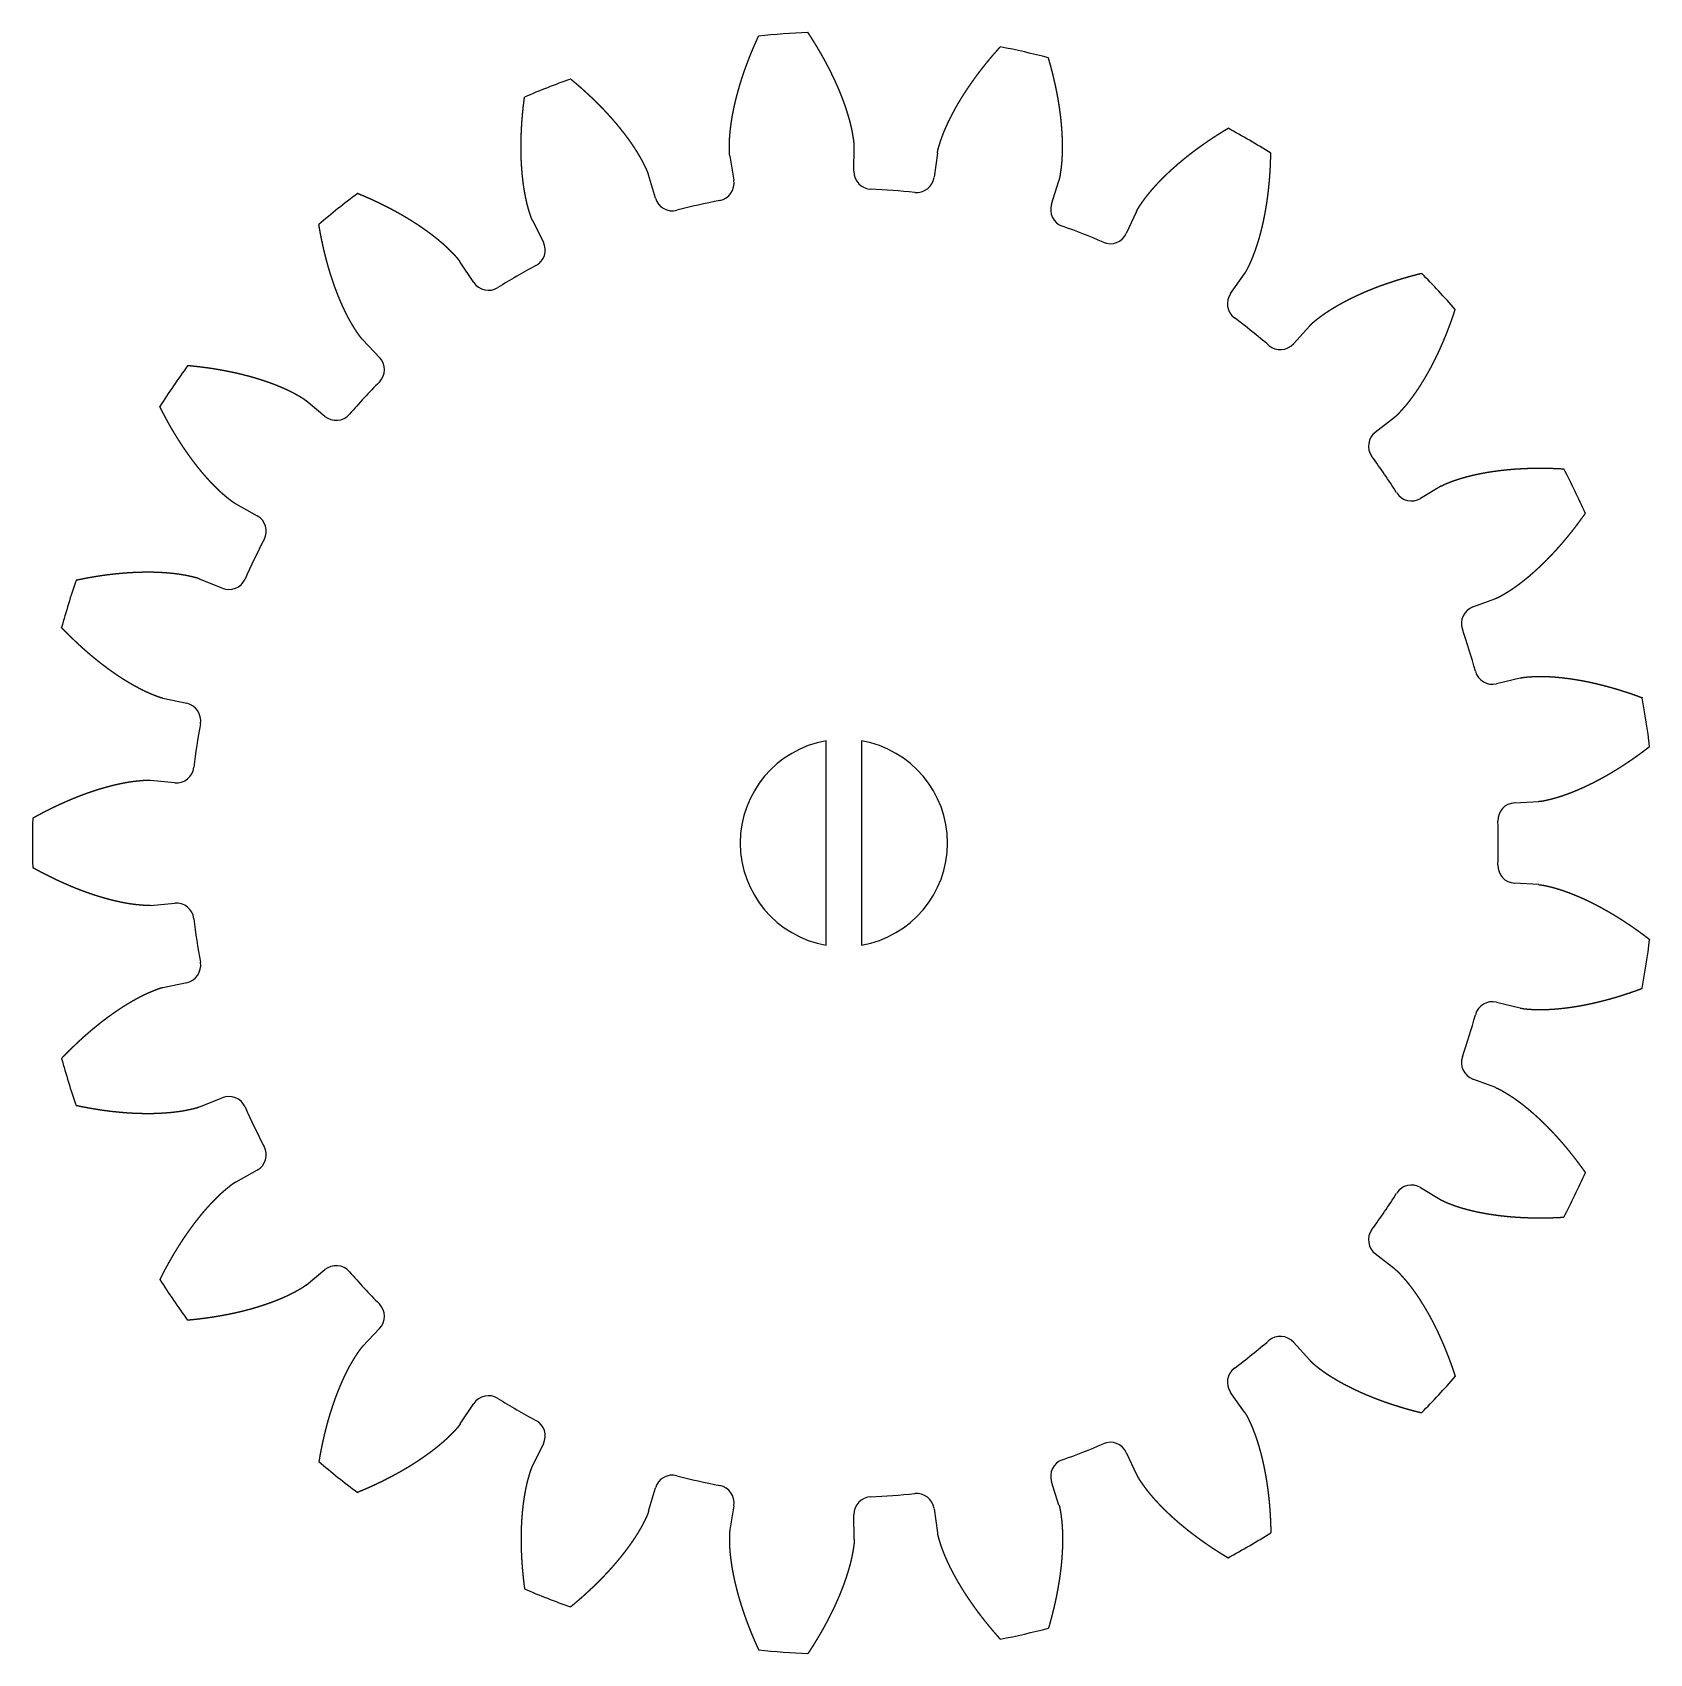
# Model space of a CAD drawing. Header units: millimetres. Extents: x -23 to 22.8, y -23 to 23.
import ezdxf

# ---------------------------------------------------------------- set-up
doc = ezdxf.new("R2010")
doc.units = ezdxf.units.MM
doc.layers.get('0').update_dxf_attribs({"linetype": 'CONTINUOUS'})

msp = doc.modelspace()

# ---------------------------------------------------------------- linework, layer by layer
for p, q in [((-3.232, 19.467), (-3.119, 18.785)), ((0.284, 19.04), (0.294, 19.731)), ((2.65, 19.555), (2.557, 18.87)), ((-5.34, 18.278), (-5.535, 18.941)), ((5.884, 18.11), (6.097, 18.768)), ((-8.826, 17.65), (-8.517, 17.031)), ((8.296, 17.905), (8.005, 17.278)), ((-10.491, 15.892), (-10.872, 16.468)), ((10.961, 15.572), (11.358, 16.137)), ((-13.636, 14.264), (-13.159, 13.764)), ((13.205, 14.664), (12.742, 14.151)), ((-14.709, 12.094), (-15.243, 12.532)), ((15.063, 11.649), (15.61, 12.072)), ((16.941, 10.12), (16.347, 9.766)), ((-17.235, 9.611), (-16.631, 9.274)), ((-17.62, 7.221), (-18.26, 7.482)), ((17.828, 6.691), (18.475, 6.935)), ((19.171, 4.677), (18.499, 4.514)), ((-19.302, 4.104), (-18.626, 3.96)), ((-18.966, 1.706), (-19.654, 1.768)), ((19.008, 1.139), (19.698, 1.181)), ((19.698, -1.181), (19.008, -1.139)), ((-19.654, -1.768), (-18.966, -1.706)), ((-18.626, -3.96), (-19.302, -4.104)), ((18.499, -4.514), (19.171, -4.677)), ((18.475, -6.935), (17.828, -6.691)), ((-18.26, -7.482), (-17.62, -7.221)), ((-16.631, -9.274), (-17.235, -9.611)), ((16.347, -9.766), (16.941, -10.12)), ((15.61, -12.072), (15.063, -11.649)), ((-15.243, -12.532), (-14.709, -12.094)), ((-13.159, -13.764), (-13.636, -14.264)), ((12.742, -14.151), (13.205, -14.664)), ((11.358, -16.137), (10.961, -15.572)), ((-10.872, -16.468), (-10.491, -15.892)), ((-8.517, -17.031), (-8.826, -17.65)), ((8.005, -17.278), (8.296, -17.905)), ((-5.535, -18.941), (-5.34, -18.278)), ((6.097, -18.768), (5.884, -18.11)), ((-3.119, -18.785), (-3.232, -19.467)), ((0.294, -19.731), (0.284, -19.04)), ((2.557, -18.87), (2.65, -19.555))]:
    msp.add_line(p, q)
for points in [[(-0.5, -2.895), (-0.5, 2.895, 0.842075)], [(0.5, 2.895), (0.5, -2.895, 0.842075)]]:
    msp.add_lwpolyline(points, format="xyb", close=True)
for centre, radius, start, end in [((0, 0), 23, 92.5402, 96.0312), ((0, 0), 23, 75.3974, 78.8883), ((0, 0), 23, 109.6831, 113.174), ((0, 0), 23, 58.2545, 61.7455), ((0.784, 19.033), 0.5, 179.1888, 267.6404), ((2.061, 18.937), 0.5, 263.7881, 352.2397), ((0, 0), 23, 126.826, 130.3169), ((-3.612, 18.704), 0.5, -79.069, 9.3826), ((0, 0), 18.549, 83.7881, 87.6404), ((-4.861, 18.419), 0.5, 196.3317, 284.7833), ((0, 0), 18.549, 100.931, 104.7833), ((6.36, 17.956), 0.5, 162.046, 250.4976), ((0, 0), 18.549, 66.6453, 70.4976), ((-8.965, 16.808), 0.5, -61.9261, 26.5254), ((7.552, 17.488), 0.5, 246.6453, 335.0969), ((0, 0), 18.549, 118.0739, 121.9261), ((0, 0), 23, 41.1117, 44.6026), ((-10.074, 16.168), 0.5, 213.4746, 301.9261), ((11.37, 15.284), 0.5, 144.9031, 233.3547), ((0, 0), 18.549, 49.5024, 53.3547), ((12.371, 14.486), 0.5, 229.5024, 317.954), ((0, 0), 23, 143.9688, 147.4598), ((-13.521, 13.419), 0.5, -44.7833, 43.6683), ((0, 0), 18.549, 135.2167, 139.069), ((-14.392, 12.48), 0.5, 230.6174, 319.069), ((15.37, 11.254), 0.5, 127.7603, 216.2119), ((0, 0), 18.549, 32.3596, 36.2119), ((0, 0), 23, 23.9688, 27.4598), ((16.091, 10.196), 0.5, 212.3596, 300.8112), ((-16.875, 8.837), 0.5, -27.6404, 60.8112), ((0, 0), 18.549, 152.3596, 156.2119), ((0, 0), 23, 161.1117, 164.6026), ((-17.431, 7.684), 0.5, 247.7603, 336.2119), ((18.004, 6.223), 0.5, 110.6174, 199.069), ((0, 0), 18.549, 15.2167, 19.069), ((18.381, 5), 0.5, 195.2167, 283.6683), ((-18.73, 3.471), 0.5, -10.4976, 77.954), ((0, 0), 23, 6.826, 10.3169), ((0, 0), 18.549, 169.5024, 173.3547), ((-18.921, 2.204), 0.5, 264.9031, 353.3547), ((19.038, 0.64), 0.5, 93.4746, 181.9261), ((0, 0), 23, 178.2545, 181.7455), ((0, 0), 18.549, -1.9261, 1.9261), ((19.038, -0.64), 0.5, 178.0739, 266.5254), ((-18.921, -2.204), 0.5, 6.6453, 95.0969), ((0, 0), 18.549, 186.6453, 190.4976), ((0, 0), 23, 349.6831, 353.174), ((-18.73, -3.471), 0.5, -77.954, 10.4976), ((18.381, -5), 0.5, 76.3317, 164.7833), ((0, 0), 18.549, 340.931, 344.7833), ((0, 0), 23, 195.3974, 198.8883), ((18.004, -6.223), 0.5, 160.931, 249.3826), ((-17.431, -7.684), 0.5, 23.7881, 112.2397), ((0, 0), 18.549, 203.7881, 207.6404), ((-16.875, -8.837), 0.5, -60.8112, 27.6404), ((0, 0), 23, 332.5402, 336.0312), ((0, 0), 18.549, 323.7881, 327.6404), ((16.091, -10.196), 0.5, 59.1888, 147.6404), ((15.37, -11.254), 0.5, 143.7881, 232.2397), ((0, 0), 23, 212.5402, 216.0312), ((-14.392, -12.48), 0.5, 40.931, 129.3826), ((0, 0), 18.549, 220.931, 224.7833), ((-13.521, -13.419), 0.5, -43.6683, 44.7833), ((0, 0), 18.549, 306.6453, 310.4976), ((12.371, -14.486), 0.5, 42.046, 130.4976), ((11.37, -15.284), 0.5, 126.6453, 215.0969), ((0, 0), 23, 315.3974, 318.8883), ((-10.074, -16.168), 0.5, 58.0739, 146.5254), ((0, 0), 18.549, 238.0739, 241.9261), ((-8.965, -16.808), 0.5, -26.5254, 61.9261), ((7.552, -17.488), 0.5, 24.9031, 113.3547), ((0, 0), 18.549, 289.5024, 293.3547), ((0, 0), 23, 229.6831, 233.174), ((-4.861, -18.419), 0.5, 75.2167, 163.6683), ((6.36, -17.956), 0.5, 109.5024, 197.954), ((0, 0), 18.549, 255.2167, 259.069), ((-3.612, -18.704), 0.5, -9.3826, 79.069), ((0.784, -19.033), 0.5, 92.3596, 180.8112), ((0, 0), 18.549, 272.3596, 276.2119), ((2.061, -18.937), 0.5, 7.7603, 96.2119), ((0, 0), 23, 298.2545, 301.7455), ((0, 0), 23, 246.826, 250.3169), ((0, 0), 23, 281.1117, 284.6026), ((0, 0), 23, 263.9688, 267.4598)]:
    msp.add_arc(centre, radius, start, end)
for points in [[(0.294, 19.731), (0.294, 19.741), (0.294, 19.76), (0.294, 19.789), (0.291, 19.827), (0.286, 19.875), (0.28, 19.923), (0.273, 19.97), (0.265, 20.018), (0.257, 20.066), (0.249, 20.113), (0.24, 20.161), (0.231, 20.209), (0.221, 20.256), (0.21, 20.304), (0.199, 20.351), (0.187, 20.399), (0.174, 20.446), (0.162, 20.493), (0.149, 20.541), (0.135, 20.588), (0.121, 20.635), (0.107, 20.683), (0.092, 20.73), (0.077, 20.777), (0.062, 20.824), (0.046, 20.871), (0.029, 20.918), (0.013, 20.965), (-0.004, 21.012), (-0.022, 21.059), (-0.039, 21.106), (-0.057, 21.152), (-0.076, 21.199), (-0.094, 21.246), (-0.113, 21.292), (-0.133, 21.339), (-0.152, 21.386), (-0.172, 21.432), (-0.193, 21.478), (-0.213, 21.525), (-0.234, 21.571), (-0.255, 21.617), (-0.277, 21.664), (-0.299, 21.71), (-0.321, 21.756), (-0.343, 21.802), (-0.366, 21.848), (-0.389, 21.894), (-0.412, 21.94), (-0.435, 21.986), (-0.459, 22.031), (-0.483, 22.077), (-0.508, 22.123), (-0.532, 22.168), (-0.557, 22.214), (-0.582, 22.259), (-0.608, 22.305), (-0.633, 22.35), (-0.659, 22.395), (-0.685, 22.44), (-0.712, 22.485), (-0.739, 22.531), (-0.766, 22.576), (-0.793, 22.62), (-0.82, 22.665), (-0.848, 22.71), (-0.876, 22.755), (-0.904, 22.799), (-0.933, 22.844), (-0.961, 22.889), (-0.984, 22.924), (-1.002, 22.951), (-1.014, 22.969), (-1.019, 22.977)], [(-3.232, 19.467), (-3.233, 19.477), (-3.236, 19.496), (-3.24, 19.524), (-3.243, 19.562), (-3.245, 19.61), (-3.246, 19.658), (-3.246, 19.707), (-3.246, 19.755), (-3.245, 19.803), (-3.244, 19.852), (-3.242, 19.9), (-3.24, 19.948), (-3.237, 19.997), (-3.234, 20.046), (-3.23, 20.094), (-3.225, 20.143), (-3.22, 20.192), (-3.214, 20.24), (-3.208, 20.289), (-3.202, 20.338), (-3.195, 20.387), (-3.188, 20.436), (-3.181, 20.484), (-3.173, 20.533), (-3.165, 20.582), (-3.156, 20.631), (-3.147, 20.68), (-3.137, 20.729), (-3.127, 20.778), (-3.117, 20.827), (-3.107, 20.876), (-3.096, 20.925), (-3.085, 20.974), (-3.073, 21.023), (-3.061, 21.071), (-3.049, 21.12), (-3.037, 21.169), (-3.024, 21.218), (-3.011, 21.267), (-2.997, 21.316), (-2.984, 21.365), (-2.969, 21.414), (-2.955, 21.463), (-2.94, 21.512), (-2.925, 21.561), (-2.91, 21.61), (-2.895, 21.658), (-2.879, 21.707), (-2.863, 21.756), (-2.846, 21.805), (-2.83, 21.854), (-2.813, 21.902), (-2.795, 21.951), (-2.778, 22), (-2.76, 22.049), (-2.742, 22.097), (-2.723, 22.146), (-2.705, 22.195), (-2.686, 22.243), (-2.667, 22.292), (-2.647, 22.34), (-2.628, 22.389), (-2.608, 22.437), (-2.588, 22.486), (-2.567, 22.534), (-2.546, 22.583), (-2.525, 22.631), (-2.504, 22.68), (-2.483, 22.728), (-2.461, 22.776), (-2.443, 22.815), (-2.43, 22.844), (-2.421, 22.863), (-2.417, 22.873)], [(2.65, 19.555), (2.651, 19.564), (2.654, 19.583), (2.659, 19.612), (2.667, 19.649), (2.679, 19.696), (2.692, 19.742), (2.707, 19.788), (2.721, 19.834), (2.736, 19.88), (2.752, 19.926), (2.767, 19.972), (2.784, 20.017), (2.801, 20.063), (2.818, 20.108), (2.837, 20.153), (2.856, 20.199), (2.875, 20.244), (2.894, 20.289), (2.914, 20.333), (2.935, 20.378), (2.956, 20.423), (2.977, 20.467), (2.998, 20.512), (3.02, 20.556), (3.043, 20.601), (3.066, 20.645), (3.089, 20.689), (3.112, 20.733), (3.136, 20.777), (3.16, 20.82), (3.184, 20.864), (3.209, 20.908), (3.234, 20.951), (3.26, 20.994), (3.286, 21.038), (3.312, 21.081), (3.338, 21.124), (3.365, 21.167), (3.392, 21.21), (3.419, 21.253), (3.447, 21.295), (3.474, 21.338), (3.503, 21.38), (3.531, 21.423), (3.56, 21.465), (3.589, 21.507), (3.618, 21.549), (3.647, 21.591), (3.677, 21.633), (3.707, 21.675), (3.738, 21.717), (3.768, 21.758), (3.799, 21.8), (3.83, 21.841), (3.862, 21.883), (3.893, 21.924), (3.925, 21.965), (3.957, 22.006), (3.99, 22.047), (4.022, 22.088), (4.055, 22.128), (4.088, 22.169), (4.122, 22.209), (4.155, 22.25), (4.189, 22.29), (4.223, 22.33), (4.258, 22.37), (4.292, 22.41), (4.327, 22.45), (4.362, 22.49), (4.39, 22.521), (4.411, 22.545), (4.425, 22.561), (4.433, 22.569)], [(6.097, 18.768), (6.1, 18.777), (6.106, 18.796), (6.113, 18.823), (6.122, 18.861), (6.132, 18.908), (6.14, 18.955), (6.147, 19.003), (6.154, 19.05), (6.16, 19.098), (6.166, 19.146), (6.172, 19.194), (6.177, 19.243), (6.182, 19.291), (6.185, 19.34), (6.188, 19.388), (6.191, 19.437), (6.193, 19.486), (6.195, 19.535), (6.196, 19.584), (6.198, 19.634), (6.198, 19.683), (6.199, 19.732), (6.198, 19.782), (6.198, 19.831), (6.197, 19.881), (6.195, 19.93), (6.194, 19.98), (6.192, 20.03), (6.189, 20.08), (6.187, 20.13), (6.183, 20.179), (6.18, 20.23), (6.176, 20.28), (6.172, 20.33), (6.168, 20.38), (6.163, 20.43), (6.158, 20.48), (6.153, 20.531), (6.147, 20.581), (6.141, 20.631), (6.134, 20.682), (6.128, 20.732), (6.121, 20.783), (6.114, 20.833), (6.106, 20.884), (6.098, 20.934), (6.09, 20.985), (6.082, 21.036), (6.073, 21.086), (6.064, 21.137), (6.055, 21.188), (6.045, 21.239), (6.036, 21.289), (6.026, 21.34), (6.015, 21.391), (6.005, 21.442), (5.994, 21.493), (5.983, 21.544), (5.971, 21.594), (5.959, 21.645), (5.947, 21.696), (5.935, 21.747), (5.923, 21.798), (5.91, 21.849), (5.897, 21.9), (5.884, 21.951), (5.87, 22.002), (5.856, 22.053), (5.842, 22.104), (5.828, 22.155), (5.816, 22.196), (5.808, 22.226), (5.802, 22.247), (5.799, 22.257)], [(-5.535, 18.941), (-5.538, 18.951), (-5.543, 18.969), (-5.552, 18.996), (-5.566, 19.032), (-5.585, 19.076), (-5.605, 19.12), (-5.626, 19.163), (-5.647, 19.207), (-5.669, 19.25), (-5.691, 19.293), (-5.713, 19.336), (-5.736, 19.379), (-5.76, 19.421), (-5.784, 19.464), (-5.809, 19.506), (-5.834, 19.547), (-5.86, 19.589), (-5.886, 19.631), (-5.912, 19.672), (-5.939, 19.713), (-5.966, 19.754), (-5.994, 19.795), (-6.022, 19.836), (-6.05, 19.877), (-6.079, 19.917), (-6.108, 19.957), (-6.138, 19.997), (-6.167, 20.037), (-6.197, 20.077), (-6.228, 20.117), (-6.259, 20.156), (-6.29, 20.196), (-6.321, 20.235), (-6.352, 20.274), (-6.384, 20.313), (-6.417, 20.352), (-6.449, 20.391), (-6.482, 20.429), (-6.515, 20.467), (-6.548, 20.506), (-6.582, 20.544), (-6.616, 20.582), (-6.65, 20.62), (-6.684, 20.657), (-6.719, 20.695), (-6.754, 20.732), (-6.789, 20.769), (-6.825, 20.807), (-6.86, 20.844), (-6.896, 20.88), (-6.933, 20.917), (-6.969, 20.954), (-7.006, 20.99), (-7.043, 21.026), (-7.08, 21.063), (-7.117, 21.099), (-7.155, 21.134), (-7.193, 21.17), (-7.231, 21.206), (-7.269, 21.241), (-7.308, 21.277), (-7.347, 21.312), (-7.386, 21.347), (-7.425, 21.382), (-7.464, 21.417), (-7.504, 21.451), (-7.544, 21.486), (-7.584, 21.52), (-7.625, 21.554), (-7.665, 21.588), (-7.698, 21.616), (-7.722, 21.636), (-7.739, 21.649), (-7.747, 21.656)], [(-8.826, 17.65), (-8.83, 17.658), (-8.839, 17.676), (-8.851, 17.702), (-8.865, 17.737), (-8.881, 17.783), (-8.896, 17.828), (-8.911, 17.874), (-8.924, 17.92), (-8.938, 17.967), (-8.951, 18.013), (-8.964, 18.06), (-8.976, 18.107), (-8.988, 18.154), (-8.999, 18.202), (-9.009, 18.25), (-9.019, 18.297), (-9.028, 18.346), (-9.037, 18.394), (-9.046, 18.442), (-9.055, 18.491), (-9.063, 18.539), (-9.07, 18.588), (-9.077, 18.637), (-9.084, 18.686), (-9.091, 18.735), (-9.097, 18.784), (-9.102, 18.834), (-9.108, 18.883), (-9.113, 18.933), (-9.118, 18.983), (-9.122, 19.033), (-9.126, 19.082), (-9.13, 19.133), (-9.133, 19.183), (-9.136, 19.233), (-9.139, 19.283), (-9.142, 19.334), (-9.144, 19.384), (-9.146, 19.435), (-9.147, 19.486), (-9.148, 19.536), (-9.149, 19.587), (-9.15, 19.638), (-9.15, 19.689), (-9.151, 19.74), (-9.15, 19.792), (-9.15, 19.843), (-9.149, 19.894), (-9.148, 19.946), (-9.147, 19.997), (-9.145, 20.049), (-9.143, 20.1), (-9.141, 20.152), (-9.139, 20.204), (-9.136, 20.256), (-9.133, 20.307), (-9.13, 20.359), (-9.127, 20.411), (-9.123, 20.463), (-9.119, 20.515), (-9.115, 20.568), (-9.11, 20.62), (-9.105, 20.672), (-9.1, 20.724), (-9.095, 20.777), (-9.09, 20.829), (-9.084, 20.881), (-9.078, 20.934), (-9.071, 20.986), (-9.065, 21.039), (-9.06, 21.081), (-9.055, 21.113), (-9.053, 21.134), (-9.051, 21.144)], [(8.296, 17.905), (8.3, 17.914), (8.309, 17.931), (8.322, 17.957), (8.34, 17.99), (8.365, 18.031), (8.392, 18.071), (8.419, 18.111), (8.447, 18.151), (8.474, 18.19), (8.503, 18.229), (8.531, 18.269), (8.56, 18.307), (8.59, 18.346), (8.62, 18.384), (8.651, 18.422), (8.682, 18.46), (8.714, 18.497), (8.746, 18.534), (8.778, 18.571), (8.811, 18.608), (8.844, 18.644), (8.877, 18.681), (8.911, 18.717), (8.945, 18.753), (8.98, 18.788), (9.014, 18.824), (9.05, 18.859), (9.085, 18.894), (9.121, 18.929), (9.157, 18.964), (9.193, 18.998), (9.229, 19.033), (9.266, 19.067), (9.303, 19.101), (9.341, 19.135), (9.378, 19.168), (9.416, 19.202), (9.454, 19.235), (9.493, 19.268), (9.531, 19.301), (9.57, 19.333), (9.609, 19.366), (9.649, 19.398), (9.689, 19.43), (9.728, 19.462), (9.769, 19.494), (9.809, 19.526), (9.85, 19.557), (9.89, 19.588), (9.931, 19.619), (9.973, 19.65), (10.014, 19.681), (10.056, 19.712), (10.098, 19.742), (10.14, 19.772), (10.182, 19.802), (10.225, 19.832), (10.268, 19.862), (10.311, 19.891), (10.354, 19.921), (10.397, 19.95), (10.441, 19.979), (10.485, 20.008), (10.529, 20.036), (10.573, 20.065), (10.617, 20.093), (10.662, 20.121), (10.707, 20.149), (10.752, 20.177), (10.797, 20.205), (10.833, 20.227), (10.861, 20.243), (10.879, 20.254), (10.888, 20.26)], [(11.358, 16.137), (11.364, 16.145), (11.374, 16.161), (11.39, 16.185), (11.41, 16.218), (11.433, 16.26), (11.454, 16.303), (11.475, 16.347), (11.496, 16.39), (11.516, 16.434), (11.536, 16.478), (11.555, 16.523), (11.575, 16.567), (11.593, 16.612), (11.611, 16.657), (11.628, 16.703), (11.645, 16.749), (11.662, 16.795), (11.678, 16.841), (11.694, 16.888), (11.709, 16.934), (11.724, 16.981), (11.739, 17.028), (11.754, 17.076), (11.768, 17.123), (11.781, 17.171), (11.795, 17.219), (11.808, 17.267), (11.82, 17.315), (11.833, 17.363), (11.845, 17.412), (11.857, 17.46), (11.868, 17.509), (11.879, 17.558), (11.89, 17.607), (11.901, 17.656), (11.911, 17.706), (11.921, 17.755), (11.931, 17.805), (11.94, 17.855), (11.949, 17.905), (11.958, 17.955), (11.967, 18.005), (11.975, 18.055), (11.983, 18.106), (11.991, 18.156), (11.998, 18.207), (12.005, 18.258), (12.012, 18.308), (12.019, 18.359), (12.025, 18.411), (12.031, 18.462), (12.037, 18.513), (12.043, 18.565), (12.048, 18.616), (12.053, 18.668), (12.058, 18.719), (12.063, 18.771), (12.067, 18.823), (12.071, 18.875), (12.075, 18.927), (12.078, 18.979), (12.082, 19.032), (12.085, 19.084), (12.088, 19.136), (12.09, 19.189), (12.092, 19.242), (12.095, 19.294), (12.096, 19.347), (12.098, 19.4), (12.099, 19.453), (12.1, 19.495), (12.101, 19.527), (12.101, 19.548), (12.101, 19.559)], [(-10.872, 16.468), (-10.877, 16.477), (-10.888, 16.492), (-10.905, 16.516), (-10.929, 16.546), (-10.959, 16.583), (-10.991, 16.619), (-11.024, 16.654), (-11.057, 16.689), (-11.091, 16.724), (-11.125, 16.759), (-11.159, 16.793), (-11.193, 16.827), (-11.228, 16.861), (-11.264, 16.894), (-11.3, 16.927), (-11.337, 16.959), (-11.373, 16.992), (-11.411, 17.024), (-11.448, 17.055), (-11.486, 17.087), (-11.524, 17.118), (-11.562, 17.149), (-11.601, 17.18), (-11.64, 17.21), (-11.68, 17.24), (-11.719, 17.27), (-11.759, 17.3), (-11.799, 17.329), (-11.84, 17.358), (-11.881, 17.387), (-11.922, 17.416), (-11.963, 17.445), (-12.004, 17.473), (-12.046, 17.501), (-12.088, 17.529), (-12.13, 17.556), (-12.173, 17.584), (-12.215, 17.611), (-12.258, 17.638), (-12.302, 17.665), (-12.345, 17.691), (-12.388, 17.717), (-12.432, 17.743), (-12.476, 17.769), (-12.52, 17.795), (-12.565, 17.82), (-12.61, 17.846), (-12.654, 17.871), (-12.699, 17.895), (-12.745, 17.92), (-12.79, 17.944), (-12.836, 17.969), (-12.882, 17.993), (-12.928, 18.016), (-12.974, 18.04), (-13.02, 18.063), (-13.067, 18.087), (-13.113, 18.11), (-13.16, 18.132), (-13.207, 18.155), (-13.255, 18.177), (-13.302, 18.2), (-13.35, 18.222), (-13.398, 18.243), (-13.446, 18.265), (-13.494, 18.286), (-13.542, 18.308), (-13.59, 18.329), (-13.639, 18.349), (-13.688, 18.37), (-13.727, 18.386), (-13.756, 18.398), (-13.776, 18.407), (-13.786, 18.411)], [(-13.636, 14.264), (-13.643, 14.271), (-13.656, 14.285), (-13.675, 14.307), (-13.699, 14.336), (-13.728, 14.375), (-13.756, 14.414), (-13.783, 14.454), (-13.81, 14.494), (-13.837, 14.534), (-13.863, 14.575), (-13.889, 14.616), (-13.914, 14.657), (-13.939, 14.699), (-13.964, 14.741), (-13.988, 14.783), (-14.012, 14.826), (-14.035, 14.869), (-14.058, 14.913), (-14.08, 14.956), (-14.102, 15), (-14.124, 15.044), (-14.146, 15.089), (-14.167, 15.133), (-14.188, 15.178), (-14.209, 15.223), (-14.229, 15.268), (-14.249, 15.314), (-14.269, 15.36), (-14.289, 15.406), (-14.308, 15.452), (-14.327, 15.498), (-14.345, 15.545), (-14.364, 15.591), (-14.382, 15.638), (-14.399, 15.686), (-14.417, 15.733), (-14.434, 15.78), (-14.451, 15.828), (-14.468, 15.876), (-14.484, 15.924), (-14.5, 15.972), (-14.516, 16.02), (-14.532, 16.069), (-14.547, 16.117), (-14.563, 16.166), (-14.578, 16.215), (-14.592, 16.264), (-14.607, 16.314), (-14.621, 16.363), (-14.635, 16.413), (-14.648, 16.462), (-14.662, 16.512), (-14.675, 16.562), (-14.688, 16.612), (-14.701, 16.663), (-14.713, 16.713), (-14.726, 16.764), (-14.738, 16.814), (-14.749, 16.865), (-14.761, 16.916), (-14.772, 16.967), (-14.783, 17.018), (-14.794, 17.07), (-14.805, 17.121), (-14.815, 17.173), (-14.825, 17.224), (-14.835, 17.276), (-14.845, 17.328), (-14.854, 17.38), (-14.864, 17.432), (-14.871, 17.474), (-14.876, 17.506), (-14.88, 17.526), (-14.881, 17.537)], [(13.205, 14.664), (13.212, 14.671), (13.225, 14.685), (13.245, 14.706), (13.273, 14.732), (13.309, 14.764), (13.346, 14.795), (13.383, 14.825), (13.421, 14.855), (13.46, 14.884), (13.498, 14.913), (13.537, 14.942), (13.576, 14.971), (13.616, 14.999), (13.656, 15.027), (13.697, 15.054), (13.738, 15.08), (13.779, 15.107), (13.82, 15.133), (13.862, 15.158), (13.904, 15.184), (13.947, 15.209), (13.989, 15.234), (14.032, 15.259), (14.075, 15.283), (14.119, 15.307), (14.162, 15.331), (14.206, 15.354), (14.25, 15.377), (14.295, 15.4), (14.339, 15.422), (14.384, 15.445), (14.429, 15.467), (14.474, 15.489), (14.52, 15.51), (14.566, 15.531), (14.611, 15.552), (14.658, 15.573), (14.704, 15.594), (14.75, 15.614), (14.797, 15.634), (14.844, 15.654), (14.891, 15.673), (14.938, 15.692), (14.985, 15.711), (15.033, 15.73), (15.081, 15.749), (15.128, 15.767), (15.177, 15.785), (15.225, 15.803), (15.273, 15.82), (15.322, 15.838), (15.37, 15.855), (15.419, 15.872), (15.468, 15.888), (15.518, 15.905), (15.567, 15.921), (15.616, 15.937), (15.666, 15.953), (15.716, 15.968), (15.766, 15.984), (15.816, 15.999), (15.866, 16.014), (15.916, 16.028), (15.967, 16.043), (16.018, 16.057), (16.068, 16.071), (16.119, 16.085), (16.17, 16.098), (16.222, 16.112), (16.273, 16.125), (16.314, 16.135), (16.345, 16.143), (16.366, 16.148), (16.376, 16.15)], [(15.61, 12.072), (15.618, 12.078), (15.633, 12.09), (15.655, 12.109), (15.683, 12.134), (15.717, 12.168), (15.751, 12.203), (15.783, 12.238), (15.816, 12.274), (15.848, 12.31), (15.88, 12.346), (15.912, 12.382), (15.944, 12.419), (15.975, 12.457), (16.005, 12.495), (16.035, 12.533), (16.065, 12.572), (16.094, 12.611), (16.123, 12.651), (16.152, 12.691), (16.181, 12.731), (16.209, 12.771), (16.237, 12.812), (16.265, 12.853), (16.292, 12.894), (16.319, 12.935), (16.346, 12.977), (16.373, 13.019), (16.399, 13.061), (16.425, 13.104), (16.451, 13.147), (16.477, 13.19), (16.502, 13.233), (16.527, 13.277), (16.552, 13.32), (16.576, 13.364), (16.601, 13.408), (16.625, 13.453), (16.649, 13.497), (16.672, 13.542), (16.696, 13.587), (16.719, 13.632), (16.742, 13.678), (16.765, 13.723), (16.787, 13.769), (16.809, 13.815), (16.832, 13.861), (16.853, 13.908), (16.875, 13.954), (16.896, 14.001), (16.917, 14.048), (16.938, 14.095), (16.959, 14.143), (16.98, 14.19), (17, 14.238), (17.02, 14.286), (17.04, 14.334), (17.06, 14.382), (17.079, 14.43), (17.098, 14.479), (17.117, 14.527), (17.136, 14.576), (17.155, 14.625), (17.173, 14.674), (17.191, 14.723), (17.209, 14.773), (17.227, 14.822), (17.244, 14.872), (17.262, 14.922), (17.279, 14.972), (17.296, 15.022), (17.309, 15.063), (17.319, 15.093), (17.326, 15.113), (17.329, 15.123)], [(-15.243, 12.532), (-15.251, 12.538), (-15.266, 12.55), (-15.289, 12.568), (-15.32, 12.59), (-15.36, 12.616), (-15.402, 12.64), (-15.443, 12.665), (-15.485, 12.688), (-15.528, 12.712), (-15.57, 12.735), (-15.613, 12.758), (-15.656, 12.78), (-15.699, 12.802), (-15.743, 12.823), (-15.787, 12.844), (-15.832, 12.864), (-15.877, 12.884), (-15.922, 12.904), (-15.967, 12.923), (-16.012, 12.942), (-16.058, 12.961), (-16.104, 12.979), (-16.15, 12.997), (-16.196, 13.014), (-16.242, 13.032), (-16.289, 13.049), (-16.336, 13.065), (-16.383, 13.081), (-16.43, 13.097), (-16.478, 13.113), (-16.525, 13.128), (-16.573, 13.143), (-16.621, 13.158), (-16.669, 13.173), (-16.718, 13.187), (-16.766, 13.201), (-16.815, 13.215), (-16.864, 13.228), (-16.913, 13.241), (-16.962, 13.254), (-17.011, 13.266), (-17.06, 13.279), (-17.11, 13.291), (-17.16, 13.302), (-17.209, 13.314), (-17.259, 13.325), (-17.309, 13.336), (-17.36, 13.347), (-17.41, 13.357), (-17.46, 13.367), (-17.511, 13.377), (-17.562, 13.387), (-17.613, 13.396), (-17.664, 13.406), (-17.715, 13.414), (-17.766, 13.423), (-17.817, 13.432), (-17.869, 13.44), (-17.92, 13.448), (-17.972, 13.455), (-18.024, 13.463), (-18.076, 13.47), (-18.128, 13.477), (-18.18, 13.484), (-18.232, 13.49), (-18.284, 13.497), (-18.337, 13.503), (-18.389, 13.508), (-18.442, 13.514), (-18.494, 13.519), (-18.537, 13.523), (-18.568, 13.526), (-18.589, 13.528), (-18.6, 13.529)], [(-17.235, 9.611), (-17.243, 9.616), (-17.26, 9.625), (-17.285, 9.64), (-17.317, 9.661), (-17.355, 9.69), (-17.394, 9.719), (-17.431, 9.749), (-17.469, 9.779), (-17.506, 9.81), (-17.543, 9.841), (-17.58, 9.873), (-17.617, 9.904), (-17.653, 9.937), (-17.689, 9.97), (-17.724, 10.004), (-17.759, 10.038), (-17.794, 10.072), (-17.829, 10.107), (-17.863, 10.142), (-17.897, 10.177), (-17.931, 10.213), (-17.965, 10.249), (-17.999, 10.285), (-18.032, 10.322), (-18.065, 10.359), (-18.098, 10.396), (-18.13, 10.434), (-18.163, 10.471), (-18.195, 10.51), (-18.227, 10.548), (-18.258, 10.587), (-18.29, 10.626), (-18.321, 10.665), (-18.352, 10.705), (-18.383, 10.744), (-18.414, 10.784), (-18.444, 10.825), (-18.474, 10.865), (-18.505, 10.906), (-18.534, 10.947), (-18.564, 10.988), (-18.594, 11.03), (-18.623, 11.072), (-18.652, 11.113), (-18.681, 11.156), (-18.709, 11.198), (-18.738, 11.241), (-18.766, 11.284), (-18.794, 11.327), (-18.822, 11.37), (-18.85, 11.413), (-18.878, 11.457), (-18.905, 11.501), (-18.932, 11.545), (-18.959, 11.589), (-18.986, 11.634), (-19.012, 11.678), (-19.039, 11.723), (-19.065, 11.768), (-19.091, 11.814), (-19.117, 11.859), (-19.143, 11.905), (-19.168, 11.951), (-19.193, 11.997), (-19.219, 12.043), (-19.244, 12.089), (-19.268, 12.136), (-19.293, 12.183), (-19.317, 12.23), (-19.341, 12.277), (-19.361, 12.315), (-19.375, 12.343), (-19.385, 12.362), (-19.389, 12.372)], [(16.941, 10.12), (16.949, 10.125), (16.966, 10.135), (16.991, 10.149), (17.025, 10.166), (17.069, 10.185), (17.114, 10.204), (17.158, 10.221), (17.203, 10.239), (17.249, 10.256), (17.294, 10.272), (17.34, 10.288), (17.386, 10.304), (17.432, 10.319), (17.479, 10.334), (17.525, 10.348), (17.572, 10.361), (17.62, 10.374), (17.667, 10.387), (17.714, 10.399), (17.762, 10.411), (17.81, 10.423), (17.858, 10.434), (17.906, 10.445), (17.955, 10.455), (18.003, 10.465), (18.052, 10.475), (18.101, 10.484), (18.15, 10.493), (18.199, 10.502), (18.248, 10.511), (18.298, 10.519), (18.347, 10.527), (18.397, 10.534), (18.447, 10.541), (18.496, 10.548), (18.546, 10.555), (18.597, 10.561), (18.647, 10.567), (18.697, 10.572), (18.748, 10.578), (18.798, 10.583), (18.849, 10.588), (18.9, 10.592), (18.951, 10.596), (19.001, 10.6), (19.053, 10.604), (19.104, 10.607), (19.155, 10.61), (19.206, 10.613), (19.258, 10.616), (19.309, 10.618), (19.361, 10.62), (19.413, 10.622), (19.464, 10.623), (19.516, 10.624), (19.568, 10.625), (19.62, 10.626), (19.672, 10.626), (19.724, 10.627), (19.777, 10.627), (19.829, 10.626), (19.881, 10.626), (19.934, 10.625), (19.986, 10.624), (20.039, 10.622), (20.091, 10.621), (20.144, 10.619), (20.197, 10.617), (20.25, 10.614), (20.303, 10.612), (20.345, 10.61), (20.377, 10.608), (20.398, 10.607), (20.409, 10.606)], [(18.475, 6.935), (18.484, 6.938), (18.502, 6.945), (18.528, 6.956), (18.563, 6.973), (18.606, 6.995), (18.648, 7.018), (18.689, 7.042), (18.731, 7.067), (18.772, 7.091), (18.814, 7.117), (18.855, 7.142), (18.896, 7.168), (18.937, 7.195), (18.977, 7.222), (19.017, 7.25), (19.057, 7.279), (19.096, 7.307), (19.136, 7.337), (19.175, 7.366), (19.214, 7.396), (19.253, 7.426), (19.292, 7.457), (19.33, 7.488), (19.369, 7.519), (19.407, 7.551), (19.445, 7.583), (19.483, 7.615), (19.52, 7.648), (19.558, 7.68), (19.595, 7.714), (19.632, 7.747), (19.669, 7.781), (19.706, 7.815), (19.743, 7.85), (19.779, 7.885), (19.815, 7.92), (19.852, 7.955), (19.888, 7.99), (19.923, 8.026), (19.959, 8.062), (19.994, 8.099), (20.03, 8.135), (20.065, 8.172), (20.1, 8.209), (20.135, 8.247), (20.169, 8.284), (20.204, 8.322), (20.238, 8.361), (20.273, 8.399), (20.307, 8.438), (20.341, 8.476), (20.374, 8.515), (20.408, 8.555), (20.441, 8.594), (20.475, 8.634), (20.508, 8.674), (20.541, 8.714), (20.574, 8.755), (20.606, 8.796), (20.639, 8.836), (20.671, 8.878), (20.703, 8.919), (20.735, 8.96), (20.767, 9.002), (20.799, 9.044), (20.83, 9.086), (20.862, 9.129), (20.893, 9.171), (20.924, 9.214), (20.955, 9.257), (20.98, 9.291), (20.998, 9.317), (21.011, 9.335), (21.017, 9.344)], [(-18.26, 7.482), (-18.269, 7.486), (-18.287, 7.493), (-18.314, 7.503), (-18.35, 7.515), (-18.397, 7.528), (-18.443, 7.539), (-18.49, 7.55), (-18.537, 7.56), (-18.585, 7.57), (-18.632, 7.58), (-18.68, 7.589), (-18.727, 7.598), (-18.775, 7.606), (-18.823, 7.613), (-18.872, 7.62), (-18.92, 7.626), (-18.969, 7.632), (-19.018, 7.638), (-19.067, 7.643), (-19.115, 7.647), (-19.165, 7.652), (-19.214, 7.656), (-19.263, 7.659), (-19.312, 7.662), (-19.362, 7.665), (-19.412, 7.668), (-19.461, 7.67), (-19.511, 7.671), (-19.561, 7.673), (-19.611, 7.674), (-19.661, 7.674), (-19.711, 7.674), (-19.761, 7.674), (-19.812, 7.674), (-19.862, 7.673), (-19.912, 7.672), (-19.963, 7.671), (-20.013, 7.67), (-20.064, 7.668), (-20.115, 7.665), (-20.166, 7.663), (-20.216, 7.66), (-20.267, 7.657), (-20.318, 7.654), (-20.369, 7.65), (-20.42, 7.646), (-20.471, 7.641), (-20.522, 7.637), (-20.574, 7.632), (-20.625, 7.627), (-20.676, 7.621), (-20.727, 7.616), (-20.779, 7.61), (-20.83, 7.604), (-20.882, 7.597), (-20.933, 7.59), (-20.985, 7.583), (-21.036, 7.576), (-21.088, 7.568), (-21.14, 7.56), (-21.191, 7.552), (-21.243, 7.544), (-21.295, 7.535), (-21.346, 7.526), (-21.398, 7.517), (-21.45, 7.508), (-21.502, 7.498), (-21.554, 7.488), (-21.606, 7.478), (-21.658, 7.467), (-21.699, 7.459), (-21.73, 7.452), (-21.751, 7.448), (-21.761, 7.446)], [(-19.302, 4.104), (-19.312, 4.106), (-19.33, 4.11), (-19.358, 4.117), (-19.395, 4.128), (-19.44, 4.143), (-19.485, 4.16), (-19.53, 4.178), (-19.575, 4.196), (-19.62, 4.214), (-19.664, 4.233), (-19.709, 4.252), (-19.753, 4.272), (-19.797, 4.292), (-19.841, 4.313), (-19.885, 4.335), (-19.929, 4.357), (-19.972, 4.38), (-20.016, 4.403), (-20.059, 4.426), (-20.102, 4.45), (-20.145, 4.474), (-20.188, 4.498), (-20.23, 4.523), (-20.273, 4.548), (-20.316, 4.574), (-20.358, 4.6), (-20.4, 4.626), (-20.442, 4.653), (-20.484, 4.68), (-20.526, 4.707), (-20.568, 4.735), (-20.609, 4.763), (-20.651, 4.791), (-20.692, 4.82), (-20.733, 4.849), (-20.774, 4.878), (-20.815, 4.907), (-20.856, 4.937), (-20.897, 4.967), (-20.938, 4.998), (-20.978, 5.028), (-21.019, 5.059), (-21.059, 5.09), (-21.099, 5.122), (-21.139, 5.154), (-21.179, 5.186), (-21.219, 5.218), (-21.258, 5.251), (-21.298, 5.284), (-21.337, 5.317), (-21.377, 5.35), (-21.416, 5.384), (-21.455, 5.418), (-21.494, 5.452), (-21.533, 5.486), (-21.572, 5.521), (-21.61, 5.556), (-21.649, 5.591), (-21.687, 5.626), (-21.725, 5.662), (-21.763, 5.698), (-21.801, 5.734), (-21.839, 5.77), (-21.877, 5.806), (-21.915, 5.843), (-21.952, 5.88), (-21.989, 5.917), (-22.027, 5.955), (-22.064, 5.992), (-22.101, 6.03), (-22.13, 6.061), (-22.152, 6.084), (-22.167, 6.099), (-22.174, 6.107)], [(19.171, 4.677), (19.181, 4.68), (19.199, 4.684), (19.228, 4.69), (19.265, 4.696), (19.313, 4.702), (19.361, 4.706), (19.409, 4.71), (19.457, 4.713), (19.505, 4.716), (19.554, 4.718), (19.602, 4.72), (19.651, 4.722), (19.699, 4.723), (19.748, 4.723), (19.797, 4.722), (19.846, 4.721), (19.895, 4.72), (19.944, 4.718), (19.993, 4.716), (20.042, 4.713), (20.091, 4.71), (20.14, 4.707), (20.189, 4.703), (20.239, 4.698), (20.288, 4.694), (20.338, 4.689), (20.387, 4.683), (20.436, 4.678), (20.486, 4.671), (20.536, 4.665), (20.585, 4.658), (20.635, 4.651), (20.684, 4.643), (20.734, 4.636), (20.784, 4.627), (20.834, 4.619), (20.883, 4.61), (20.933, 4.601), (20.983, 4.592), (21.033, 4.582), (21.082, 4.572), (21.132, 4.561), (21.182, 4.551), (21.232, 4.54), (21.282, 4.528), (21.332, 4.517), (21.382, 4.505), (21.431, 4.493), (21.481, 4.48), (21.531, 4.468), (21.581, 4.455), (21.631, 4.441), (21.681, 4.428), (21.731, 4.414), (21.781, 4.4), (21.831, 4.385), (21.881, 4.371), (21.93, 4.356), (21.98, 4.341), (22.03, 4.325), (22.08, 4.309), (22.13, 4.293), (22.18, 4.277), (22.23, 4.261), (22.28, 4.244), (22.329, 4.227), (22.379, 4.21), (22.429, 4.192), (22.479, 4.174), (22.529, 4.156), (22.568, 4.141), (22.598, 4.13), (22.618, 4.123), (22.628, 4.119)], [(19.698, 1.181), (19.708, 1.182), (19.727, 1.183), (19.756, 1.186), (19.794, 1.191), (19.841, 1.2), (19.888, 1.21), (19.935, 1.22), (19.982, 1.232), (20.029, 1.243), (20.076, 1.255), (20.123, 1.267), (20.169, 1.28), (20.216, 1.294), (20.263, 1.308), (20.309, 1.323), (20.356, 1.338), (20.402, 1.354), (20.448, 1.37), (20.494, 1.387), (20.541, 1.404), (20.587, 1.421), (20.633, 1.439), (20.679, 1.457), (20.725, 1.476), (20.77, 1.495), (20.816, 1.514), (20.862, 1.534), (20.907, 1.554), (20.953, 1.574), (20.998, 1.595), (21.044, 1.616), (21.089, 1.638), (21.134, 1.66), (21.179, 1.682), (21.224, 1.704), (21.269, 1.727), (21.314, 1.75), (21.359, 1.773), (21.404, 1.797), (21.449, 1.821), (21.493, 1.845), (21.538, 1.87), (21.582, 1.895), (21.627, 1.92), (21.671, 1.946), (21.715, 1.971), (21.759, 1.997), (21.804, 2.024), (21.848, 2.05), (21.892, 2.077), (21.935, 2.104), (21.979, 2.132), (22.023, 2.159), (22.066, 2.187), (22.11, 2.216), (22.153, 2.244), (22.197, 2.273), (22.24, 2.302), (22.283, 2.331), (22.326, 2.36), (22.369, 2.39), (22.412, 2.42), (22.455, 2.45), (22.498, 2.481), (22.541, 2.512), (22.583, 2.543), (22.626, 2.574), (22.668, 2.605), (22.711, 2.637), (22.753, 2.669), (22.786, 2.695), (22.812, 2.714), (22.829, 2.727), (22.837, 2.734)], [(-19.654, 1.768), (-19.664, 1.769), (-19.683, 1.77), (-19.712, 1.772), (-19.75, 1.772), (-19.798, 1.771), (-19.846, 1.768), (-19.894, 1.764), (-19.942, 1.76), (-19.99, 1.756), (-20.038, 1.751), (-20.087, 1.746), (-20.135, 1.74), (-20.183, 1.734), (-20.231, 1.727), (-20.279, 1.719), (-20.328, 1.711), (-20.376, 1.702), (-20.424, 1.693), (-20.472, 1.683), (-20.52, 1.673), (-20.569, 1.663), (-20.617, 1.652), (-20.665, 1.641), (-20.713, 1.63), (-20.761, 1.618), (-20.809, 1.605), (-20.857, 1.592), (-20.905, 1.579), (-20.953, 1.566), (-21.001, 1.552), (-21.049, 1.538), (-21.097, 1.524), (-21.145, 1.509), (-21.193, 1.494), (-21.241, 1.478), (-21.289, 1.462), (-21.337, 1.446), (-21.385, 1.43), (-21.433, 1.413), (-21.481, 1.396), (-21.528, 1.379), (-21.576, 1.361), (-21.624, 1.343), (-21.671, 1.325), (-21.719, 1.306), (-21.767, 1.287), (-21.814, 1.268), (-21.862, 1.249), (-21.909, 1.229), (-21.957, 1.209), (-22.004, 1.188), (-22.051, 1.168), (-22.099, 1.147), (-22.146, 1.126), (-22.193, 1.104), (-22.24, 1.083), (-22.288, 1.061), (-22.335, 1.039), (-22.382, 1.016), (-22.429, 0.993), (-22.476, 0.97), (-22.523, 0.947), (-22.57, 0.924), (-22.616, 0.9), (-22.663, 0.876), (-22.71, 0.852), (-22.757, 0.827), (-22.803, 0.802), (-22.85, 0.777), (-22.896, 0.752), (-22.934, 0.732), (-22.961, 0.716), (-22.98, 0.706), (-22.989, 0.701)], [(-19.654, -1.768), (-19.664, -1.769), (-19.683, -1.77), (-19.712, -1.772), (-19.75, -1.772), (-19.798, -1.771), (-19.846, -1.768), (-19.894, -1.764), (-19.942, -1.76), (-19.99, -1.756), (-20.038, -1.751), (-20.087, -1.746), (-20.135, -1.74), (-20.183, -1.734), (-20.231, -1.727), (-20.279, -1.719), (-20.328, -1.711), (-20.376, -1.702), (-20.424, -1.693), (-20.472, -1.683), (-20.52, -1.673), (-20.569, -1.663), (-20.617, -1.652), (-20.665, -1.641), (-20.713, -1.63), (-20.761, -1.618), (-20.809, -1.605), (-20.857, -1.592), (-20.905, -1.579), (-20.953, -1.566), (-21.001, -1.552), (-21.049, -1.538), (-21.097, -1.524), (-21.145, -1.509), (-21.193, -1.494), (-21.241, -1.478), (-21.289, -1.462), (-21.337, -1.446), (-21.385, -1.43), (-21.433, -1.413), (-21.481, -1.396), (-21.528, -1.379), (-21.576, -1.361), (-21.624, -1.343), (-21.671, -1.325), (-21.719, -1.306), (-21.767, -1.287), (-21.814, -1.268), (-21.862, -1.249), (-21.909, -1.229), (-21.957, -1.209), (-22.004, -1.188), (-22.051, -1.168), (-22.099, -1.147), (-22.146, -1.126), (-22.193, -1.104), (-22.24, -1.083), (-22.288, -1.061), (-22.335, -1.039), (-22.382, -1.016), (-22.429, -0.993), (-22.476, -0.97), (-22.523, -0.947), (-22.57, -0.924), (-22.616, -0.9), (-22.663, -0.876), (-22.71, -0.852), (-22.757, -0.827), (-22.803, -0.802), (-22.85, -0.777), (-22.896, -0.752), (-22.934, -0.732), (-22.961, -0.716), (-22.98, -0.706), (-22.989, -0.701)], [(19.698, -1.181), (19.708, -1.182), (19.727, -1.183), (19.756, -1.186), (19.794, -1.191), (19.841, -1.2), (19.888, -1.21), (19.935, -1.22), (19.982, -1.232), (20.029, -1.243), (20.076, -1.255), (20.123, -1.267), (20.169, -1.28), (20.216, -1.294), (20.263, -1.308), (20.309, -1.323), (20.356, -1.338), (20.402, -1.354), (20.448, -1.37), (20.494, -1.387), (20.541, -1.404), (20.587, -1.421), (20.633, -1.439), (20.679, -1.457), (20.725, -1.476), (20.77, -1.495), (20.816, -1.514), (20.862, -1.534), (20.907, -1.554), (20.953, -1.574), (20.998, -1.595), (21.044, -1.616), (21.089, -1.638), (21.134, -1.66), (21.179, -1.682), (21.224, -1.704), (21.269, -1.727), (21.314, -1.75), (21.359, -1.773), (21.404, -1.797), (21.449, -1.821), (21.493, -1.845), (21.538, -1.87), (21.582, -1.895), (21.627, -1.92), (21.671, -1.946), (21.715, -1.971), (21.759, -1.997), (21.804, -2.024), (21.848, -2.05), (21.892, -2.077), (21.935, -2.104), (21.979, -2.132), (22.023, -2.159), (22.066, -2.187), (22.11, -2.216), (22.153, -2.244), (22.197, -2.273), (22.24, -2.302), (22.283, -2.331), (22.326, -2.36), (22.369, -2.39), (22.412, -2.42), (22.455, -2.45), (22.498, -2.481), (22.541, -2.512), (22.583, -2.543), (22.626, -2.574), (22.668, -2.605), (22.711, -2.637), (22.753, -2.669), (22.786, -2.695), (22.812, -2.714), (22.829, -2.727), (22.837, -2.734)], [(-19.302, -4.104), (-19.312, -4.106), (-19.33, -4.11), (-19.358, -4.117), (-19.395, -4.128), (-19.44, -4.143), (-19.485, -4.16), (-19.53, -4.178), (-19.575, -4.196), (-19.62, -4.214), (-19.664, -4.233), (-19.709, -4.252), (-19.753, -4.272), (-19.797, -4.292), (-19.841, -4.313), (-19.885, -4.335), (-19.929, -4.357), (-19.972, -4.38), (-20.016, -4.403), (-20.059, -4.426), (-20.102, -4.45), (-20.145, -4.474), (-20.188, -4.498), (-20.23, -4.523), (-20.273, -4.548), (-20.316, -4.574), (-20.358, -4.6), (-20.4, -4.626), (-20.442, -4.653), (-20.484, -4.68), (-20.526, -4.707), (-20.568, -4.735), (-20.609, -4.763), (-20.651, -4.791), (-20.692, -4.82), (-20.733, -4.849), (-20.774, -4.878), (-20.815, -4.907), (-20.856, -4.937), (-20.897, -4.967), (-20.938, -4.998), (-20.978, -5.028), (-21.019, -5.059), (-21.059, -5.09), (-21.099, -5.122), (-21.139, -5.154), (-21.179, -5.186), (-21.219, -5.218), (-21.258, -5.251), (-21.298, -5.284), (-21.337, -5.317), (-21.377, -5.35), (-21.416, -5.384), (-21.455, -5.418), (-21.494, -5.452), (-21.533, -5.486), (-21.572, -5.521), (-21.61, -5.556), (-21.649, -5.591), (-21.687, -5.626), (-21.725, -5.662), (-21.763, -5.698), (-21.801, -5.734), (-21.839, -5.77), (-21.877, -5.806), (-21.915, -5.843), (-21.952, -5.88), (-21.989, -5.917), (-22.027, -5.955), (-22.064, -5.992), (-22.101, -6.03), (-22.13, -6.061), (-22.152, -6.084), (-22.167, -6.099), (-22.174, -6.107)], [(19.171, -4.677), (19.181, -4.68), (19.199, -4.684), (19.228, -4.69), (19.265, -4.696), (19.313, -4.702), (19.361, -4.706), (19.409, -4.71), (19.457, -4.713), (19.505, -4.716), (19.554, -4.718), (19.602, -4.72), (19.651, -4.722), (19.699, -4.723), (19.748, -4.723), (19.797, -4.722), (19.846, -4.721), (19.895, -4.72), (19.944, -4.718), (19.993, -4.716), (20.042, -4.713), (20.091, -4.71), (20.14, -4.707), (20.189, -4.703), (20.239, -4.698), (20.288, -4.694), (20.338, -4.689), (20.387, -4.683), (20.436, -4.678), (20.486, -4.671), (20.536, -4.665), (20.585, -4.658), (20.635, -4.651), (20.684, -4.643), (20.734, -4.636), (20.784, -4.627), (20.834, -4.619), (20.883, -4.61), (20.933, -4.601), (20.983, -4.592), (21.033, -4.582), (21.082, -4.572), (21.132, -4.561), (21.182, -4.551), (21.232, -4.54), (21.282, -4.528), (21.332, -4.517), (21.382, -4.505), (21.431, -4.493), (21.481, -4.48), (21.531, -4.468), (21.581, -4.455), (21.631, -4.441), (21.681, -4.428), (21.731, -4.414), (21.781, -4.4), (21.831, -4.385), (21.881, -4.371), (21.93, -4.356), (21.98, -4.341), (22.03, -4.325), (22.08, -4.309), (22.13, -4.293), (22.18, -4.277), (22.23, -4.261), (22.28, -4.244), (22.329, -4.227), (22.379, -4.21), (22.429, -4.192), (22.479, -4.174), (22.529, -4.156), (22.568, -4.141), (22.598, -4.13), (22.618, -4.123), (22.628, -4.119)], [(18.475, -6.935), (18.484, -6.938), (18.502, -6.945), (18.528, -6.956), (18.563, -6.973), (18.606, -6.995), (18.648, -7.018), (18.689, -7.042), (18.731, -7.067), (18.772, -7.091), (18.814, -7.117), (18.855, -7.142), (18.896, -7.168), (18.937, -7.195), (18.977, -7.222), (19.017, -7.25), (19.057, -7.279), (19.096, -7.307), (19.136, -7.337), (19.175, -7.366), (19.214, -7.396), (19.253, -7.426), (19.292, -7.457), (19.33, -7.488), (19.369, -7.519), (19.407, -7.551), (19.445, -7.583), (19.483, -7.615), (19.52, -7.648), (19.558, -7.68), (19.595, -7.714), (19.632, -7.747), (19.669, -7.781), (19.706, -7.815), (19.743, -7.85), (19.779, -7.885), (19.815, -7.92), (19.852, -7.955), (19.888, -7.99), (19.923, -8.026), (19.959, -8.062), (19.994, -8.099), (20.03, -8.135), (20.065, -8.172), (20.1, -8.209), (20.135, -8.247), (20.169, -8.284), (20.204, -8.322), (20.238, -8.361), (20.273, -8.399), (20.307, -8.438), (20.341, -8.476), (20.374, -8.515), (20.408, -8.555), (20.441, -8.594), (20.475, -8.634), (20.508, -8.674), (20.541, -8.714), (20.574, -8.755), (20.606, -8.796), (20.639, -8.836), (20.671, -8.878), (20.703, -8.919), (20.735, -8.96), (20.767, -9.002), (20.799, -9.044), (20.83, -9.086), (20.862, -9.129), (20.893, -9.171), (20.924, -9.214), (20.955, -9.257), (20.98, -9.291), (20.998, -9.317), (21.011, -9.335), (21.017, -9.344)], [(-18.26, -7.482), (-18.269, -7.486), (-18.287, -7.493), (-18.314, -7.503), (-18.35, -7.515), (-18.397, -7.528), (-18.443, -7.539), (-18.49, -7.55), (-18.537, -7.56), (-18.585, -7.57), (-18.632, -7.58), (-18.68, -7.589), (-18.727, -7.598), (-18.775, -7.606), (-18.823, -7.613), (-18.872, -7.62), (-18.92, -7.626), (-18.969, -7.632), (-19.018, -7.638), (-19.067, -7.643), (-19.115, -7.647), (-19.165, -7.652), (-19.214, -7.656), (-19.263, -7.659), (-19.312, -7.662), (-19.362, -7.665), (-19.412, -7.668), (-19.461, -7.67), (-19.511, -7.671), (-19.561, -7.673), (-19.611, -7.674), (-19.661, -7.674), (-19.711, -7.674), (-19.761, -7.674), (-19.812, -7.674), (-19.862, -7.673), (-19.912, -7.672), (-19.963, -7.671), (-20.013, -7.67), (-20.064, -7.668), (-20.115, -7.665), (-20.166, -7.663), (-20.216, -7.66), (-20.267, -7.657), (-20.318, -7.654), (-20.369, -7.65), (-20.42, -7.646), (-20.471, -7.641), (-20.522, -7.637), (-20.574, -7.632), (-20.625, -7.627), (-20.676, -7.621), (-20.727, -7.616), (-20.779, -7.61), (-20.83, -7.604), (-20.882, -7.597), (-20.933, -7.59), (-20.985, -7.583), (-21.036, -7.576), (-21.088, -7.568), (-21.14, -7.56), (-21.191, -7.552), (-21.243, -7.544), (-21.295, -7.535), (-21.346, -7.526), (-21.398, -7.517), (-21.45, -7.508), (-21.502, -7.498), (-21.554, -7.488), (-21.606, -7.478), (-21.658, -7.467), (-21.699, -7.459), (-21.73, -7.452), (-21.751, -7.448), (-21.761, -7.446)], [(-17.235, -9.611), (-17.243, -9.616), (-17.26, -9.625), (-17.285, -9.64), (-17.317, -9.661), (-17.355, -9.69), (-17.394, -9.719), (-17.431, -9.749), (-17.469, -9.779), (-17.506, -9.81), (-17.543, -9.841), (-17.58, -9.873), (-17.617, -9.904), (-17.653, -9.937), (-17.689, -9.97), (-17.724, -10.004), (-17.759, -10.038), (-17.794, -10.072), (-17.829, -10.107), (-17.863, -10.142), (-17.897, -10.177), (-17.931, -10.213), (-17.965, -10.249), (-17.999, -10.285), (-18.032, -10.322), (-18.065, -10.359), (-18.098, -10.396), (-18.13, -10.434), (-18.163, -10.471), (-18.195, -10.51), (-18.227, -10.548), (-18.258, -10.587), (-18.29, -10.626), (-18.321, -10.665), (-18.352, -10.705), (-18.383, -10.744), (-18.414, -10.784), (-18.444, -10.825), (-18.474, -10.865), (-18.505, -10.906), (-18.534, -10.947), (-18.564, -10.988), (-18.594, -11.03), (-18.623, -11.072), (-18.652, -11.113), (-18.681, -11.156), (-18.709, -11.198), (-18.738, -11.241), (-18.766, -11.284), (-18.794, -11.327), (-18.822, -11.37), (-18.85, -11.413), (-18.878, -11.457), (-18.905, -11.501), (-18.932, -11.545), (-18.959, -11.589), (-18.986, -11.634), (-19.012, -11.678), (-19.039, -11.723), (-19.065, -11.768), (-19.091, -11.814), (-19.117, -11.859), (-19.143, -11.905), (-19.168, -11.951), (-19.193, -11.997), (-19.219, -12.043), (-19.244, -12.089), (-19.268, -12.136), (-19.293, -12.183), (-19.317, -12.23), (-19.341, -12.277), (-19.361, -12.315), (-19.375, -12.343), (-19.385, -12.362), (-19.389, -12.372)], [(16.941, -10.12), (16.949, -10.125), (16.966, -10.135), (16.991, -10.149), (17.025, -10.166), (17.069, -10.185), (17.114, -10.204), (17.158, -10.221), (17.203, -10.239), (17.249, -10.256), (17.294, -10.272), (17.34, -10.288), (17.386, -10.304), (17.432, -10.319), (17.479, -10.334), (17.525, -10.348), (17.572, -10.361), (17.62, -10.374), (17.667, -10.387), (17.714, -10.399), (17.762, -10.411), (17.81, -10.423), (17.858, -10.434), (17.906, -10.445), (17.955, -10.455), (18.003, -10.465), (18.052, -10.475), (18.101, -10.484), (18.15, -10.493), (18.199, -10.502), (18.248, -10.511), (18.298, -10.519), (18.347, -10.527), (18.397, -10.534), (18.447, -10.541), (18.496, -10.548), (18.546, -10.555), (18.597, -10.561), (18.647, -10.567), (18.697, -10.572), (18.748, -10.578), (18.798, -10.583), (18.849, -10.588), (18.9, -10.592), (18.951, -10.596), (19.001, -10.6), (19.053, -10.604), (19.104, -10.607), (19.155, -10.61), (19.206, -10.613), (19.258, -10.616), (19.309, -10.618), (19.361, -10.62), (19.413, -10.622), (19.464, -10.623), (19.516, -10.624), (19.568, -10.625), (19.62, -10.626), (19.672, -10.626), (19.724, -10.627), (19.777, -10.627), (19.829, -10.626), (19.881, -10.626), (19.934, -10.625), (19.986, -10.624), (20.039, -10.622), (20.091, -10.621), (20.144, -10.619), (20.197, -10.617), (20.25, -10.614), (20.303, -10.612), (20.345, -10.61), (20.377, -10.608), (20.398, -10.607), (20.409, -10.606)], [(15.61, -12.072), (15.618, -12.078), (15.633, -12.09), (15.655, -12.109), (15.683, -12.134), (15.717, -12.168), (15.751, -12.203), (15.783, -12.238), (15.816, -12.274), (15.848, -12.31), (15.88, -12.346), (15.912, -12.382), (15.944, -12.419), (15.975, -12.457), (16.005, -12.495), (16.035, -12.533), (16.065, -12.572), (16.094, -12.611), (16.123, -12.651), (16.152, -12.691), (16.181, -12.731), (16.209, -12.771), (16.237, -12.812), (16.265, -12.853), (16.292, -12.894), (16.319, -12.935), (16.346, -12.977), (16.373, -13.019), (16.399, -13.061), (16.425, -13.104), (16.451, -13.147), (16.477, -13.19), (16.502, -13.233), (16.527, -13.277), (16.552, -13.32), (16.576, -13.364), (16.601, -13.408), (16.625, -13.453), (16.649, -13.497), (16.672, -13.542), (16.696, -13.587), (16.719, -13.632), (16.742, -13.678), (16.765, -13.723), (16.787, -13.769), (16.809, -13.815), (16.832, -13.861), (16.853, -13.908), (16.875, -13.954), (16.896, -14.001), (16.917, -14.048), (16.938, -14.095), (16.959, -14.143), (16.98, -14.19), (17, -14.238), (17.02, -14.286), (17.04, -14.334), (17.06, -14.382), (17.079, -14.43), (17.098, -14.479), (17.117, -14.527), (17.136, -14.576), (17.155, -14.625), (17.173, -14.674), (17.191, -14.723), (17.209, -14.773), (17.227, -14.822), (17.244, -14.872), (17.262, -14.922), (17.279, -14.972), (17.296, -15.022), (17.309, -15.063), (17.319, -15.093), (17.326, -15.113), (17.329, -15.123)], [(-15.243, -12.532), (-15.251, -12.538), (-15.266, -12.55), (-15.289, -12.568), (-15.32, -12.59), (-15.36, -12.616), (-15.402, -12.64), (-15.443, -12.665), (-15.485, -12.688), (-15.528, -12.712), (-15.57, -12.735), (-15.613, -12.758), (-15.656, -12.78), (-15.699, -12.802), (-15.743, -12.823), (-15.787, -12.844), (-15.832, -12.864), (-15.877, -12.884), (-15.922, -12.904), (-15.967, -12.923), (-16.012, -12.942), (-16.058, -12.961), (-16.104, -12.979), (-16.15, -12.997), (-16.196, -13.014), (-16.242, -13.032), (-16.289, -13.049), (-16.336, -13.065), (-16.383, -13.081), (-16.43, -13.097), (-16.478, -13.113), (-16.525, -13.128), (-16.573, -13.143), (-16.621, -13.158), (-16.669, -13.173), (-16.718, -13.187), (-16.766, -13.201), (-16.815, -13.215), (-16.864, -13.228), (-16.913, -13.241), (-16.962, -13.254), (-17.011, -13.266), (-17.06, -13.279), (-17.11, -13.291), (-17.16, -13.302), (-17.209, -13.314), (-17.259, -13.325), (-17.309, -13.336), (-17.36, -13.347), (-17.41, -13.357), (-17.46, -13.367), (-17.511, -13.377), (-17.562, -13.387), (-17.613, -13.396), (-17.664, -13.406), (-17.715, -13.414), (-17.766, -13.423), (-17.817, -13.432), (-17.869, -13.44), (-17.92, -13.448), (-17.972, -13.455), (-18.024, -13.463), (-18.076, -13.47), (-18.128, -13.477), (-18.18, -13.484), (-18.232, -13.49), (-18.284, -13.497), (-18.337, -13.503), (-18.389, -13.508), (-18.442, -13.514), (-18.494, -13.519), (-18.537, -13.523), (-18.568, -13.526), (-18.589, -13.528), (-18.6, -13.529)], [(-13.636, -14.264), (-13.643, -14.271), (-13.656, -14.285), (-13.675, -14.307), (-13.699, -14.336), (-13.728, -14.375), (-13.756, -14.414), (-13.783, -14.454), (-13.81, -14.494), (-13.837, -14.534), (-13.863, -14.575), (-13.889, -14.616), (-13.914, -14.657), (-13.939, -14.699), (-13.964, -14.741), (-13.988, -14.783), (-14.012, -14.826), (-14.035, -14.869), (-14.058, -14.913), (-14.08, -14.956), (-14.102, -15), (-14.124, -15.044), (-14.146, -15.089), (-14.167, -15.133), (-14.188, -15.178), (-14.209, -15.223), (-14.229, -15.268), (-14.249, -15.314), (-14.269, -15.36), (-14.289, -15.406), (-14.308, -15.452), (-14.327, -15.498), (-14.345, -15.545), (-14.364, -15.591), (-14.382, -15.638), (-14.399, -15.686), (-14.417, -15.733), (-14.434, -15.78), (-14.451, -15.828), (-14.468, -15.876), (-14.484, -15.924), (-14.5, -15.972), (-14.516, -16.02), (-14.532, -16.069), (-14.547, -16.117), (-14.563, -16.166), (-14.578, -16.215), (-14.592, -16.264), (-14.607, -16.314), (-14.621, -16.363), (-14.635, -16.413), (-14.648, -16.462), (-14.662, -16.512), (-14.675, -16.562), (-14.688, -16.612), (-14.701, -16.663), (-14.713, -16.713), (-14.726, -16.764), (-14.738, -16.814), (-14.749, -16.865), (-14.761, -16.916), (-14.772, -16.967), (-14.783, -17.018), (-14.794, -17.07), (-14.805, -17.121), (-14.815, -17.173), (-14.825, -17.224), (-14.835, -17.276), (-14.845, -17.328), (-14.854, -17.38), (-14.864, -17.432), (-14.871, -17.474), (-14.876, -17.506), (-14.88, -17.526), (-14.881, -17.537)], [(13.205, -14.664), (13.212, -14.671), (13.225, -14.685), (13.245, -14.706), (13.273, -14.732), (13.309, -14.764), (13.346, -14.795), (13.383, -14.825), (13.421, -14.855), (13.46, -14.884), (13.498, -14.913), (13.537, -14.942), (13.576, -14.971), (13.616, -14.999), (13.656, -15.027), (13.697, -15.054), (13.738, -15.08), (13.779, -15.107), (13.82, -15.133), (13.862, -15.158), (13.904, -15.184), (13.947, -15.209), (13.989, -15.234), (14.032, -15.259), (14.075, -15.283), (14.119, -15.307), (14.162, -15.331), (14.206, -15.354), (14.25, -15.377), (14.295, -15.4), (14.339, -15.422), (14.384, -15.445), (14.429, -15.467), (14.474, -15.489), (14.52, -15.51), (14.566, -15.531), (14.611, -15.552), (14.658, -15.573), (14.704, -15.594), (14.75, -15.614), (14.797, -15.634), (14.844, -15.654), (14.891, -15.673), (14.938, -15.692), (14.985, -15.711), (15.033, -15.73), (15.081, -15.749), (15.128, -15.767), (15.177, -15.785), (15.225, -15.803), (15.273, -15.82), (15.322, -15.838), (15.37, -15.855), (15.419, -15.872), (15.468, -15.888), (15.518, -15.905), (15.567, -15.921), (15.616, -15.937), (15.666, -15.953), (15.716, -15.968), (15.766, -15.984), (15.816, -15.999), (15.866, -16.014), (15.916, -16.028), (15.967, -16.043), (16.018, -16.057), (16.068, -16.071), (16.119, -16.085), (16.17, -16.098), (16.222, -16.112), (16.273, -16.125), (16.314, -16.135), (16.345, -16.143), (16.366, -16.148), (16.376, -16.15)], [(-10.872, -16.468), (-10.877, -16.477), (-10.888, -16.492), (-10.905, -16.516), (-10.929, -16.546), (-10.959, -16.583), (-10.991, -16.619), (-11.024, -16.654), (-11.057, -16.689), (-11.091, -16.724), (-11.125, -16.759), (-11.159, -16.793), (-11.193, -16.827), (-11.228, -16.861), (-11.264, -16.894), (-11.3, -16.927), (-11.337, -16.959), (-11.373, -16.992), (-11.411, -17.024), (-11.448, -17.055), (-11.486, -17.087), (-11.524, -17.118), (-11.562, -17.149), (-11.601, -17.18), (-11.64, -17.21), (-11.68, -17.24), (-11.719, -17.27), (-11.759, -17.3), (-11.799, -17.329), (-11.84, -17.358), (-11.881, -17.387), (-11.922, -17.416), (-11.963, -17.445), (-12.004, -17.473), (-12.046, -17.501), (-12.088, -17.529), (-12.13, -17.556), (-12.173, -17.584), (-12.215, -17.611), (-12.258, -17.638), (-12.302, -17.665), (-12.345, -17.691), (-12.388, -17.717), (-12.432, -17.743), (-12.476, -17.769), (-12.52, -17.795), (-12.565, -17.82), (-12.61, -17.846), (-12.654, -17.871), (-12.699, -17.895), (-12.745, -17.92), (-12.79, -17.944), (-12.836, -17.969), (-12.882, -17.993), (-12.928, -18.016), (-12.974, -18.04), (-13.02, -18.063), (-13.067, -18.087), (-13.113, -18.11), (-13.16, -18.132), (-13.207, -18.155), (-13.255, -18.177), (-13.302, -18.2), (-13.35, -18.222), (-13.398, -18.243), (-13.446, -18.265), (-13.494, -18.286), (-13.542, -18.308), (-13.59, -18.329), (-13.639, -18.349), (-13.688, -18.37), (-13.727, -18.386), (-13.756, -18.398), (-13.776, -18.407), (-13.786, -18.411)], [(11.358, -16.137), (11.364, -16.145), (11.374, -16.161), (11.39, -16.185), (11.41, -16.218), (11.433, -16.26), (11.454, -16.303), (11.475, -16.347), (11.496, -16.39), (11.516, -16.434), (11.536, -16.478), (11.555, -16.523), (11.575, -16.567), (11.593, -16.612), (11.611, -16.657), (11.628, -16.703), (11.645, -16.749), (11.662, -16.795), (11.678, -16.841), (11.694, -16.888), (11.709, -16.934), (11.724, -16.981), (11.739, -17.028), (11.754, -17.076), (11.768, -17.123), (11.781, -17.171), (11.795, -17.219), (11.808, -17.267), (11.82, -17.315), (11.833, -17.363), (11.845, -17.412), (11.857, -17.46), (11.868, -17.509), (11.879, -17.558), (11.89, -17.607), (11.901, -17.656), (11.911, -17.706), (11.921, -17.755), (11.931, -17.805), (11.94, -17.855), (11.949, -17.905), (11.958, -17.955), (11.967, -18.005), (11.975, -18.055), (11.983, -18.106), (11.991, -18.156), (11.998, -18.207), (12.005, -18.258), (12.012, -18.308), (12.019, -18.359), (12.025, -18.411), (12.031, -18.462), (12.037, -18.513), (12.043, -18.565), (12.048, -18.616), (12.053, -18.668), (12.058, -18.719), (12.063, -18.771), (12.067, -18.823), (12.071, -18.875), (12.075, -18.927), (12.078, -18.979), (12.082, -19.032), (12.085, -19.084), (12.088, -19.136), (12.09, -19.189), (12.092, -19.242), (12.095, -19.294), (12.096, -19.347), (12.098, -19.4), (12.099, -19.453), (12.1, -19.495), (12.101, -19.527), (12.101, -19.548), (12.101, -19.559)], [(-8.826, -17.65), (-8.83, -17.658), (-8.839, -17.676), (-8.851, -17.702), (-8.865, -17.737), (-8.881, -17.783), (-8.896, -17.828), (-8.911, -17.874), (-8.924, -17.92), (-8.938, -17.967), (-8.951, -18.013), (-8.964, -18.06), (-8.976, -18.107), (-8.988, -18.154), (-8.999, -18.202), (-9.009, -18.25), (-9.019, -18.297), (-9.028, -18.346), (-9.037, -18.394), (-9.046, -18.442), (-9.055, -18.491), (-9.063, -18.539), (-9.07, -18.588), (-9.077, -18.637), (-9.084, -18.686), (-9.091, -18.735), (-9.097, -18.784), (-9.102, -18.834), (-9.108, -18.883), (-9.113, -18.933), (-9.118, -18.983), (-9.122, -19.033), (-9.126, -19.082), (-9.13, -19.133), (-9.133, -19.183), (-9.136, -19.233), (-9.139, -19.283), (-9.142, -19.334), (-9.144, -19.384), (-9.146, -19.435), (-9.147, -19.486), (-9.148, -19.536), (-9.149, -19.587), (-9.15, -19.638), (-9.15, -19.689), (-9.151, -19.74), (-9.15, -19.792), (-9.15, -19.843), (-9.149, -19.894), (-9.148, -19.946), (-9.147, -19.997), (-9.145, -20.049), (-9.143, -20.1), (-9.141, -20.152), (-9.139, -20.204), (-9.136, -20.256), (-9.133, -20.307), (-9.13, -20.359), (-9.127, -20.411), (-9.123, -20.463), (-9.119, -20.515), (-9.115, -20.568), (-9.11, -20.62), (-9.105, -20.672), (-9.1, -20.724), (-9.095, -20.777), (-9.09, -20.829), (-9.084, -20.881), (-9.078, -20.934), (-9.071, -20.986), (-9.065, -21.039), (-9.06, -21.081), (-9.055, -21.113), (-9.053, -21.134), (-9.051, -21.144)], [(8.296, -17.905), (8.3, -17.914), (8.309, -17.931), (8.322, -17.957), (8.34, -17.99), (8.365, -18.031), (8.392, -18.071), (8.419, -18.111), (8.447, -18.151), (8.474, -18.19), (8.503, -18.229), (8.531, -18.269), (8.56, -18.307), (8.59, -18.346), (8.62, -18.384), (8.651, -18.422), (8.682, -18.46), (8.714, -18.497), (8.746, -18.534), (8.778, -18.571), (8.811, -18.608), (8.844, -18.644), (8.877, -18.681), (8.911, -18.717), (8.945, -18.753), (8.98, -18.788), (9.014, -18.824), (9.05, -18.859), (9.085, -18.894), (9.121, -18.929), (9.157, -18.964), (9.193, -18.998), (9.229, -19.033), (9.266, -19.067), (9.303, -19.101), (9.341, -19.135), (9.378, -19.168), (9.416, -19.202), (9.454, -19.235), (9.493, -19.268), (9.531, -19.301), (9.57, -19.333), (9.609, -19.366), (9.649, -19.398), (9.689, -19.43), (9.728, -19.462), (9.769, -19.494), (9.809, -19.526), (9.85, -19.557), (9.89, -19.588), (9.931, -19.619), (9.973, -19.65), (10.014, -19.681), (10.056, -19.712), (10.098, -19.742), (10.14, -19.772), (10.182, -19.802), (10.225, -19.832), (10.268, -19.862), (10.311, -19.891), (10.354, -19.921), (10.397, -19.95), (10.441, -19.979), (10.485, -20.008), (10.529, -20.036), (10.573, -20.065), (10.617, -20.093), (10.662, -20.121), (10.707, -20.149), (10.752, -20.177), (10.797, -20.205), (10.833, -20.227), (10.861, -20.243), (10.879, -20.254), (10.888, -20.26)], [(6.097, -18.768), (6.1, -18.777), (6.106, -18.796), (6.113, -18.823), (6.122, -18.861), (6.132, -18.908), (6.14, -18.955), (6.147, -19.003), (6.154, -19.05), (6.16, -19.098), (6.166, -19.146), (6.172, -19.194), (6.177, -19.243), (6.182, -19.291), (6.185, -19.34), (6.188, -19.388), (6.191, -19.437), (6.193, -19.486), (6.195, -19.535), (6.196, -19.584), (6.198, -19.634), (6.198, -19.683), (6.199, -19.732), (6.198, -19.782), (6.198, -19.831), (6.197, -19.881), (6.195, -19.93), (6.194, -19.98), (6.192, -20.03), (6.189, -20.08), (6.187, -20.13), (6.183, -20.179), (6.18, -20.23), (6.176, -20.28), (6.172, -20.33), (6.168, -20.38), (6.163, -20.43), (6.158, -20.48), (6.153, -20.531), (6.147, -20.581), (6.141, -20.631), (6.134, -20.682), (6.128, -20.732), (6.121, -20.783), (6.114, -20.833), (6.106, -20.884), (6.098, -20.934), (6.09, -20.985), (6.082, -21.036), (6.073, -21.086), (6.064, -21.137), (6.055, -21.188), (6.045, -21.239), (6.036, -21.289), (6.026, -21.34), (6.015, -21.391), (6.005, -21.442), (5.994, -21.493), (5.983, -21.544), (5.971, -21.594), (5.959, -21.645), (5.947, -21.696), (5.935, -21.747), (5.923, -21.798), (5.91, -21.849), (5.897, -21.9), (5.884, -21.951), (5.87, -22.002), (5.856, -22.053), (5.842, -22.104), (5.828, -22.155), (5.816, -22.196), (5.808, -22.226), (5.802, -22.247), (5.799, -22.257)], [(-5.535, -18.941), (-5.538, -18.951), (-5.543, -18.969), (-5.552, -18.996), (-5.566, -19.032), (-5.585, -19.076), (-5.605, -19.12), (-5.626, -19.163), (-5.647, -19.207), (-5.669, -19.25), (-5.691, -19.293), (-5.713, -19.336), (-5.736, -19.379), (-5.76, -19.421), (-5.784, -19.464), (-5.809, -19.506), (-5.834, -19.547), (-5.86, -19.589), (-5.886, -19.631), (-5.912, -19.672), (-5.939, -19.713), (-5.966, -19.754), (-5.994, -19.795), (-6.022, -19.836), (-6.05, -19.877), (-6.079, -19.917), (-6.108, -19.957), (-6.138, -19.997), (-6.167, -20.037), (-6.197, -20.077), (-6.228, -20.117), (-6.259, -20.156), (-6.29, -20.196), (-6.321, -20.235), (-6.352, -20.274), (-6.384, -20.313), (-6.417, -20.352), (-6.449, -20.391), (-6.482, -20.429), (-6.515, -20.467), (-6.548, -20.506), (-6.582, -20.544), (-6.616, -20.582), (-6.65, -20.62), (-6.684, -20.657), (-6.719, -20.695), (-6.754, -20.732), (-6.789, -20.769), (-6.825, -20.807), (-6.86, -20.844), (-6.896, -20.88), (-6.933, -20.917), (-6.969, -20.954), (-7.006, -20.99), (-7.043, -21.026), (-7.08, -21.063), (-7.117, -21.099), (-7.155, -21.134), (-7.193, -21.17), (-7.231, -21.206), (-7.269, -21.241), (-7.308, -21.277), (-7.347, -21.312), (-7.386, -21.347), (-7.425, -21.382), (-7.464, -21.417), (-7.504, -21.451), (-7.544, -21.486), (-7.584, -21.52), (-7.625, -21.554), (-7.665, -21.588), (-7.698, -21.616), (-7.722, -21.636), (-7.739, -21.649), (-7.747, -21.656)], [(-3.232, -19.467), (-3.233, -19.477), (-3.236, -19.496), (-3.24, -19.524), (-3.243, -19.562), (-3.245, -19.61), (-3.246, -19.658), (-3.246, -19.707), (-3.246, -19.755), (-3.245, -19.803), (-3.244, -19.852), (-3.242, -19.9), (-3.24, -19.948), (-3.237, -19.997), (-3.234, -20.046), (-3.23, -20.094), (-3.225, -20.143), (-3.22, -20.192), (-3.214, -20.24), (-3.208, -20.289), (-3.202, -20.338), (-3.195, -20.387), (-3.188, -20.436), (-3.181, -20.484), (-3.173, -20.533), (-3.165, -20.582), (-3.156, -20.631), (-3.147, -20.68), (-3.137, -20.729), (-3.127, -20.778), (-3.117, -20.827), (-3.107, -20.876), (-3.096, -20.925), (-3.085, -20.974), (-3.073, -21.023), (-3.061, -21.071), (-3.049, -21.12), (-3.037, -21.169), (-3.024, -21.218), (-3.011, -21.267), (-2.997, -21.316), (-2.984, -21.365), (-2.969, -21.414), (-2.955, -21.463), (-2.94, -21.512), (-2.925, -21.561), (-2.91, -21.61), (-2.895, -21.658), (-2.879, -21.707), (-2.863, -21.756), (-2.846, -21.805), (-2.83, -21.854), (-2.813, -21.902), (-2.795, -21.951), (-2.778, -22), (-2.76, -22.049), (-2.742, -22.097), (-2.723, -22.146), (-2.705, -22.195), (-2.686, -22.243), (-2.667, -22.292), (-2.647, -22.34), (-2.628, -22.389), (-2.608, -22.437), (-2.588, -22.486), (-2.567, -22.534), (-2.546, -22.583), (-2.525, -22.631), (-2.504, -22.68), (-2.483, -22.728), (-2.461, -22.776), (-2.443, -22.815), (-2.43, -22.844), (-2.421, -22.863), (-2.417, -22.873)], [(0.294, -19.731), (0.294, -19.741), (0.294, -19.76), (0.294, -19.789), (0.291, -19.827), (0.286, -19.875), (0.28, -19.923), (0.273, -19.97), (0.265, -20.018), (0.257, -20.066), (0.249, -20.113), (0.24, -20.161), (0.231, -20.209), (0.221, -20.256), (0.21, -20.304), (0.199, -20.351), (0.187, -20.399), (0.174, -20.446), (0.162, -20.493), (0.149, -20.541), (0.135, -20.588), (0.121, -20.635), (0.107, -20.683), (0.092, -20.73), (0.077, -20.777), (0.062, -20.824), (0.046, -20.871), (0.029, -20.918), (0.013, -20.965), (-0.004, -21.012), (-0.022, -21.059), (-0.039, -21.106), (-0.057, -21.152), (-0.076, -21.199), (-0.094, -21.246), (-0.113, -21.292), (-0.133, -21.339), (-0.152, -21.386), (-0.172, -21.432), (-0.193, -21.478), (-0.213, -21.525), (-0.234, -21.571), (-0.255, -21.617), (-0.277, -21.664), (-0.299, -21.71), (-0.321, -21.756), (-0.343, -21.802), (-0.366, -21.848), (-0.389, -21.894), (-0.412, -21.94), (-0.435, -21.986), (-0.459, -22.031), (-0.483, -22.077), (-0.508, -22.123), (-0.532, -22.168), (-0.557, -22.214), (-0.582, -22.259), (-0.608, -22.305), (-0.633, -22.35), (-0.659, -22.395), (-0.685, -22.44), (-0.712, -22.485), (-0.739, -22.531), (-0.766, -22.576), (-0.793, -22.62), (-0.82, -22.665), (-0.848, -22.71), (-0.876, -22.755), (-0.904, -22.799), (-0.933, -22.844), (-0.961, -22.889), (-0.984, -22.924), (-1.002, -22.951), (-1.014, -22.969), (-1.019, -22.977)], [(2.65, -19.555), (2.651, -19.564), (2.654, -19.583), (2.659, -19.612), (2.667, -19.649), (2.679, -19.696), (2.692, -19.742), (2.707, -19.788), (2.721, -19.834), (2.736, -19.88), (2.752, -19.926), (2.767, -19.972), (2.784, -20.017), (2.801, -20.063), (2.818, -20.108), (2.837, -20.153), (2.856, -20.199), (2.875, -20.244), (2.894, -20.289), (2.914, -20.333), (2.935, -20.378), (2.956, -20.423), (2.977, -20.467), (2.998, -20.512), (3.02, -20.556), (3.043, -20.601), (3.066, -20.645), (3.089, -20.689), (3.112, -20.733), (3.136, -20.777), (3.16, -20.82), (3.184, -20.864), (3.209, -20.908), (3.234, -20.951), (3.26, -20.994), (3.286, -21.038), (3.312, -21.081), (3.338, -21.124), (3.365, -21.167), (3.392, -21.21), (3.419, -21.253), (3.447, -21.295), (3.474, -21.338), (3.503, -21.38), (3.531, -21.423), (3.56, -21.465), (3.589, -21.507), (3.618, -21.549), (3.647, -21.591), (3.677, -21.633), (3.707, -21.675), (3.738, -21.717), (3.768, -21.758), (3.799, -21.8), (3.83, -21.841), (3.862, -21.883), (3.893, -21.924), (3.925, -21.965), (3.957, -22.006), (3.99, -22.047), (4.022, -22.088), (4.055, -22.128), (4.088, -22.169), (4.122, -22.209), (4.155, -22.25), (4.189, -22.29), (4.223, -22.33), (4.258, -22.37), (4.292, -22.41), (4.327, -22.45), (4.362, -22.49), (4.39, -22.521), (4.411, -22.545), (4.425, -22.561), (4.433, -22.569)]]:
    msp.add_open_spline(points, degree=5)

doc.saveas('drawing.dxf')
